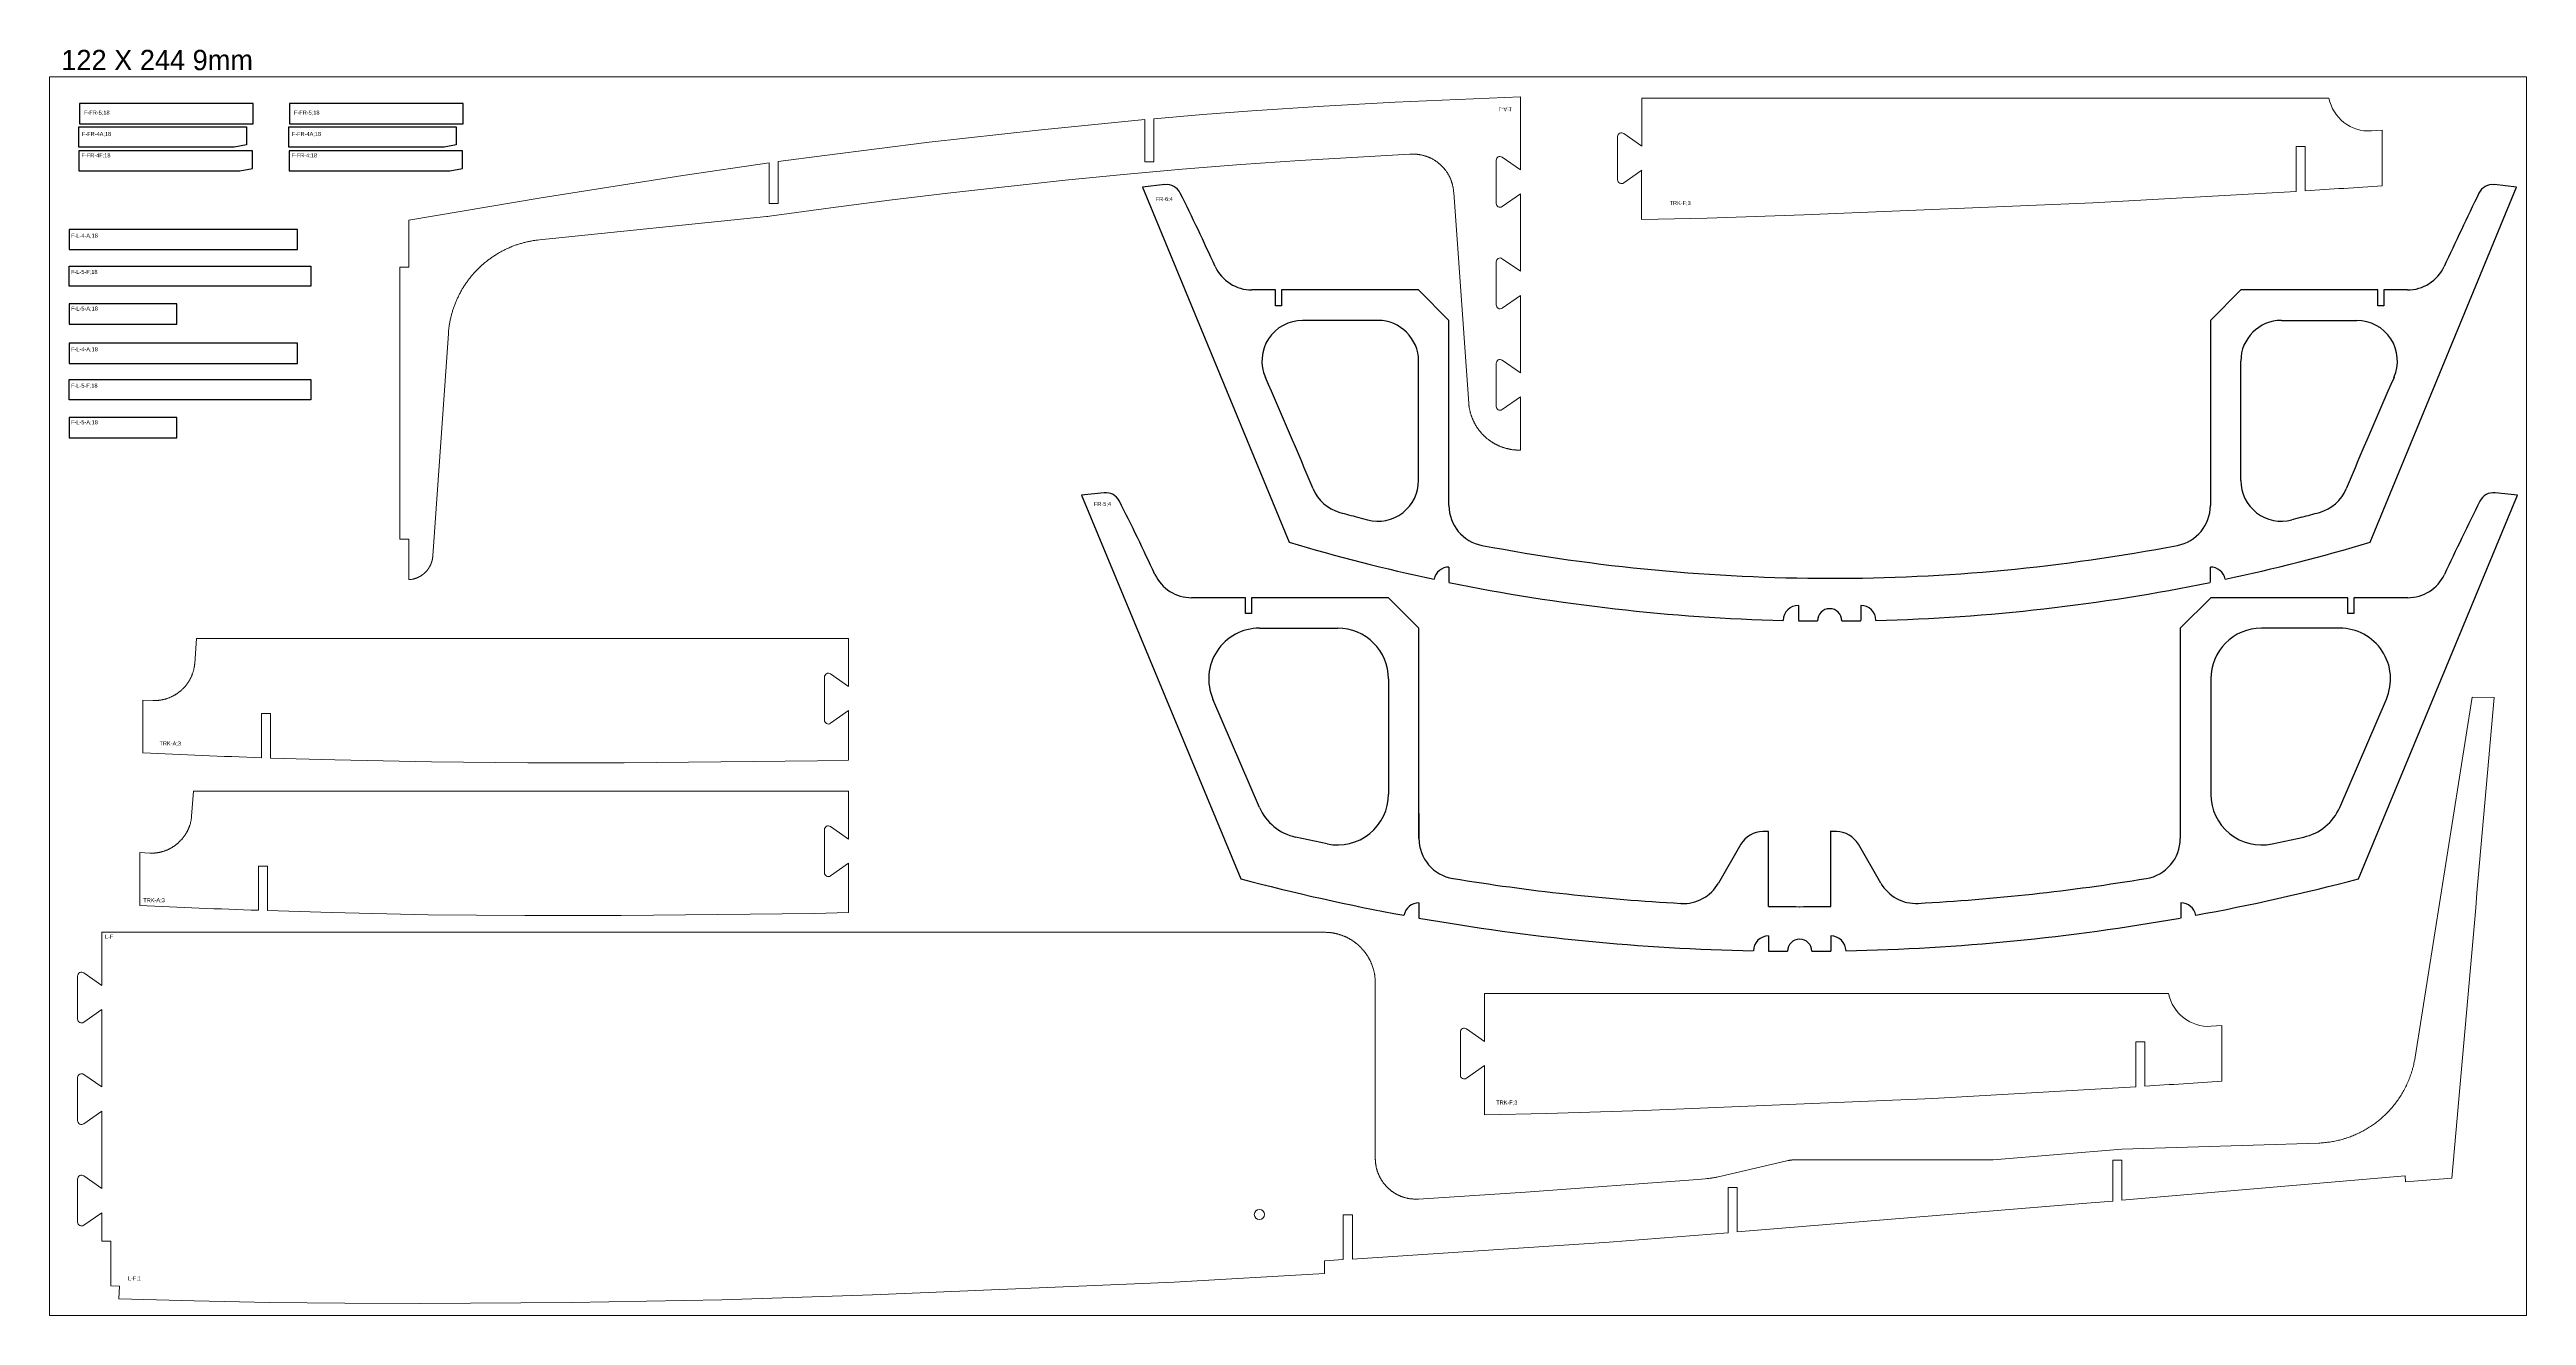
# Model space of a CAD drawing. Header units: millimetres. Extents: x 0 to 7720, y 0 to 5733.
# Drawn here: x 5280 to 7720, y 1480 to 2726 of the extents above; entities that cross this region are included whole.
import ezdxf

# ---------------------------------------------------------------- set-up
doc = ezdxf.new("R2010")
doc.units = ezdxf.units.MM
doc.layers.add('CORTE_9MM', color=4, linetype='Continuous')
doc.layers.add('plate', color=3, linetype='Continuous')

msp = doc.modelspace()

# ---------------------------------------------------------------- linework, layer by layer
at = {"layer": 'CORTE_9MM', "lineweight": 0}
for p, q in [((6848.4, 2678.7), (6848.4, 2631.4)), ((6728.9, 2636.2), (6728.9, 2608.1)), ((6824.7, 2640.7), (6824.7, 2598.3)), ((6830.7, 2643.8), (6848.4, 2631.4)), ((6705.1, 2575), (6705.1, 2617.4)), ((6711.1, 2620.5), (6728.9, 2608.1)), ((6830.7, 2595.2), (6848.4, 2607.6)), ((6848.3, 2607.6), (6848.2, 2559)), ((6711.1, 2571.9), (6728.9, 2584.3)), ((6728.9, 2584.3), (6728.9, 2508.1)), ((6705.1, 2475), (6705.1, 2517.4)), ((6711.1, 2520.5), (6728.9, 2508.1)), ((6711.1, 2471.9), (6728.9, 2484.3)), ((6728.9, 2484.3), (6728.9, 2408.1)), ((6705.1, 2375), (6705.1, 2417.4)), ((6711.1, 2420.5), (6728.9, 2408.1)), ((6711.1, 2371.9), (6728.9, 2384.3)), ((6728.9, 2384.3), (6728.9, 2331.9)), ((6067.1, 2146.4), (6067.1, 2099.1)), ((6043.4, 2108.4), (6043.4, 2066)), ((6049.3, 2111.6), (6067.1, 2099.1)), ((6049.3, 2062.9), (6067.1, 2075.4)), ((6067.1, 2075.4), (6067.1, 2026.7)), ((6067.1, 1996.1), (6067.1, 1948.8)), ((6043.4, 1958.1), (6043.4, 1915.7)), ((6049.3, 1961.2), (6067.1, 1948.8)), ((6049.3, 1912.6), (6067.1, 1925)), ((6067.1, 1925), (6067.1, 1876.5)), ((5331.5, 1804.7), (5331.5, 1857.1)), ((5307.7, 1814), (5307.7, 1771.6)), ((5313.7, 1817.1), (5331.5, 1804.7)), ((6693.6, 1796.8), (6693.6, 1749.5)), ((5313.7, 1768.5), (5331.5, 1780.9)), ((5331.5, 1704.7), (5331.5, 1780.9)), ((6669.8, 1758.8), (6669.8, 1716.4)), ((6675.8, 1761.9), (6693.6, 1749.5)), ((5307.7, 1714), (5307.7, 1671.6)), ((5313.7, 1717.1), (5331.5, 1704.7)), ((6675.8, 1713.3), (6693.6, 1725.7)), ((6693.6, 1725.7), (6693.6, 1677.2)), ((5313.7, 1668.5), (5331.5, 1680.9)), ((5331.5, 1604.7), (5331.5, 1680.9)), ((5307.7, 1614), (5307.7, 1571.6)), ((5313.7, 1617.1), (5331.5, 1604.7)), ((7321.5, 1632.7), (7312.5, 1632.7)), ((7312.5, 1632.7), (7312.5, 1592.4)), ((7321.5, 1593.1), (7321.5, 1632.7)), ((7600.4, 1617.2), (7321.5, 1593.1)), ((7600.9, 1611.3), (7600.4, 1617.2)), ((7646.4, 1615), (7600.9, 1611.3)), ((6942.5, 1605.7), (6933.5, 1605.7)), ((6933.5, 1605.7), (6933.5, 1561.1)), ((6942.5, 1561.9), (6942.5, 1605.7)), ((7282.8, 1589.9), (6942.5, 1561.9)), ((7312.5, 1592.4), (7282.8, 1589.9)), ((5313.7, 1568.5), (5331.5, 1580.9)), ((5331.5, 1552.8), (5331.5, 1580.9)), ((6563.5, 1578.9), (6554.5, 1578.9)), ((6554.5, 1578.9), (6554.5, 1534.7)), ((6563.5, 1535.2), (6563.5, 1578.9)), ((5340.5, 1552.8), (5331.5, 1552.8)), ((5340.5, 1508.8), (5340.5, 1552.8)), ((6816.3, 1551.7), (6563.5, 1535.2)), ((6933.5, 1561.1), (6816.3, 1551.7)), ((6536, 1521.1), (6387.7, 1512.6)), ((6554.5, 1534.7), (6536, 1533.5)), ((6536, 1533.5), (6536, 1521.1)), ((5349, 1508.5), (5340.5, 1508.8)), ((5348.1, 1496.2), (5349, 1508.5)), ((5422.4, 1494.1), (5348.1, 1496.2)), ((5496.7, 1492.6), (5422.4, 1494.1)), ((5571, 1491.8), (5496.7, 1492.6)), ((5645.2, 1491.6), (5571, 1491.8)), ((5793.8, 1492.5), (5645.2, 1491.6)), ((5942.3, 1495.2), (5793.8, 1492.5)), ((6090.8, 1499.9), (5942.3, 1495.2)), ((6387.7, 1512.6), (6090.8, 1499.9))]:
    msp.add_line(p, q, dxfattribs=at)
at = {"layer": 'CORTE_9MM'}
for p, q in [((6378.8, 2593.5), (6356.8, 2591)), ((6356.8, 2591), (6501.1, 2241.2)), ((7566.1, 2241.2), (7710.3, 2591)), ((7710.3, 2591), (7688.4, 2593.5)), ((6487.6, 2489.7), (6464.4, 2489.7)), ((6487.6, 2474.2), (6487.6, 2489.7)), ((6493.6, 2489.7), (6493.6, 2474.2)), ((6628.6, 2489.7), (6493.6, 2489.7)), ((6658.6, 2459.7), (6628.6, 2489.7)), ((7438.6, 2489.7), (7408.6, 2459.7)), ((7573.6, 2489.7), (7438.6, 2489.7)), ((7573.6, 2474.2), (7573.6, 2489.7)), ((7579.6, 2489.7), (7579.6, 2474.2)), ((7602.7, 2489.7), (7579.6, 2489.7)), ((6493.6, 2474.2), (6487.6, 2474.2)), ((7579.6, 2474.2), (7573.6, 2474.2)), ((6588.6, 2459.7), (6514.3, 2459.7)), ((6658.6, 2277.4), (6658.6, 2459.7)), ((7408.6, 2459.7), (7408.6, 2277.4)), ((7478.6, 2459.7), (7552.9, 2459.7)), ((6628.6, 2302), (6628.6, 2419.7)), ((7438.6, 2302), (7438.6, 2419.7)), ((6318.9, 2289.9), (6296.7, 2287.5)), ((6296.7, 2287.5), (6453.5, 1909.7)), ((7554.6, 1909.7), (7711.3, 2287.5)), ((7711.3, 2287.5), (7689.2, 2289.9)), ((6568.4, 2265.9), (6578.4, 2263.3)), ((7498.8, 2265.9), (7488.8, 2263.3)), ((6658.6, 2216.8), (6658.6, 2201.8)), ((7408.6, 2201.8), (7408.6, 2216.8)), ((6458, 2186.6), (6405.1, 2186.6)), ((6458, 2171), (6458, 2186.6)), ((6464, 2186.6), (6464, 2171)), ((6599, 2186.6), (6464, 2186.6)), ((6629, 2156.6), (6599, 2186.6)), ((7002.9, 2179), (7002.9, 2164)), ((7064.2, 2179), (7064.2, 2164)), ((7409, 2186.6), (7379, 2156.6)), ((7544, 2186.6), (7409, 2186.6)), ((7544, 2171), (7544, 2186.6)), ((7550, 2186.6), (7550, 2171)), ((7603, 2186.6), (7550, 2186.6)), ((6464, 2171), (6458, 2171)), ((6471.9, 2156.6), (6549, 2156.6)), ((6629, 1949.5), (6629, 2156.6)), ((7379, 2156.6), (7379, 1949.5)), ((7536.1, 2156.6), (7459, 2156.6)), ((7550, 2171), (7544, 2171)), ((6599, 2106.6), (6599, 1993.1)), ((7409, 2106.6), (7409, 1993.1)), ((6472, 1980), (6426, 2086.8)), ((7536.1, 1980), (7582, 2086.8)), ((6629, 1973.9), (6629, 1949.5)), ((6973.4, 1956.2), (6967.8, 1956.2)), ((6973.4, 1882.5), (6973.4, 1956.2)), ((7040.2, 1956.2), (7034, 1956.2)), ((7034.7, 1882.5), (7034.7, 1956.2)), ((6538.6, 1944.2), (6507.5, 1950.9)), ((6946.1, 1943.7), (6924.1, 1905.5)), ((7084, 1905.5), (7061.9, 1943.7)), ((7469.5, 1944.2), (7500.6, 1950.9)), ((6629, 1886.1), (6629, 1871.1)), ((6887.2, 1885.5), (6887.1, 1885.5)), ((7379.5, 1886.1), (7379.5, 1871.1)), ((6973.4, 1853.5), (6973.4, 1838.5)), ((7034.7, 1853.5), (7034.7, 1838.5))]:
    msp.add_line(p, q, dxfattribs=at)
for points in [[(5480.5, 2653.3), (5480.5, 2673.3), (5309.5, 2673.3), (5309.5, 2653.3), (5480.5, 2653.3)], [(5687.4, 2653.3), (5687.4, 2673.3), (5516.4, 2673.3), (5516.4, 2653.3), (5687.4, 2653.3)], [(5462, 2630.3), (5308.9, 2630.3), (5308.9, 2650.3), (5473.9, 2650.3), (5473.9, 2632.6), (5462, 2630.3)], [(5668.9, 2630.3), (5515.7, 2630.3), (5515.7, 2650.3), (5680.7, 2650.3), (5680.7, 2632.6), (5668.9, 2630.3)], [(5467.4, 2606.9), (5480, 2609.3), (5480, 2626.9), (5309, 2626.9), (5309, 2606.9), (5467.4, 2606.9)], [(5674.2, 2606.9), (5686.9, 2609.3), (5686.9, 2626.9), (5515.9, 2626.9), (5515.9, 2606.9), (5674.2, 2606.9)], [(5299.4, 2529.4), (5524.4, 2529.4), (5524.4, 2549.4), (5299.4, 2549.4), (5299.4, 2529.4)], [(5537.4, 2493.3), (5299.4, 2493.3), (5299.4, 2513.3), (5537.4, 2513.3), (5537.4, 2493.3)], [(5405.4, 2455.9), (5405.4, 2475.9), (5299.4, 2475.9), (5299.4, 2455.9), (5405.4, 2455.9)], [(5299.4, 2417.4), (5524.4, 2417.4), (5524.4, 2437.4), (5299.4, 2437.4), (5299.4, 2417.4)], [(5537.4, 2381.4), (5299.4, 2381.4), (5299.4, 2401.4), (5537.4, 2401.4), (5537.4, 2381.4)], [(5405.4, 2344), (5405.4, 2364), (5299.4, 2364), (5299.4, 2344), (5405.4, 2344)]]:
    msp.add_lwpolyline(points, close=True, dxfattribs=at)
at = {"layer": 'CORTE_9MM', "lineweight": 0}
for points in [[(6728.9, 2636.2), (6728.9, 2679.9), (6605.5, 2674.7), (6535, 2670.8), (6464.5, 2666.2), (6416.2, 2662.5), (6367.9, 2658.4), (6367.9, 2615.8), (6358.9, 2615.8), (6358.9, 2657.6), (6253.8, 2647.2), (6146.6, 2635.3), (6043.4, 2622.3), (5997.9, 2616.1), (5997.9, 2575), (5988.9, 2575), (5988.9, 2614.8), (5903.9, 2602.3), (5764.4, 2580.5), (5633.9, 2558.5), (5633.9, 2512.1), (5625.2, 2512.1), (5625.2, 2244.4), (5633.9, 2244.4), (5633.9, 2204.4), (5634.2, 2204.4), (5634.6, 2204.4), (5635, 2204.5), (5635.3, 2204.5), (5635.7, 2204.5), (5636, 2204.6), (5636.4, 2204.6), (5636.7, 2204.7), (5637.1, 2204.8), (5637.4, 2204.8), (5637.8, 2204.9), (5638.2, 2205), (5638.5, 2205.1), (5638.9, 2205.1), (5639.2, 2205.2), (5639.6, 2205.3), (5639.8, 2205.4), (5640, 2205.5), (5640.2, 2205.5), (5640.4, 2205.6), (5640.7, 2205.7), (5640.9, 2205.8), (5641.1, 2205.8), (5641.3, 2205.9), (5641.5, 2206), (5641.7, 2206.1), (5641.9, 2206.2), (5642.1, 2206.2), (5642.3, 2206.3), (5642.6, 2206.4), (5642.8, 2206.5), (5643, 2206.6), (5643.2, 2206.7), (5643.4, 2206.8), (5643.6, 2206.9), (5643.8, 2207), (5644, 2207.1), (5644.2, 2207.2), (5644.4, 2207.3), (5644.6, 2207.4), (5644.8, 2207.5), (5645, 2207.6), (5645.2, 2207.7), (5645.4, 2207.9), (5645.6, 2208), (5645.8, 2208.1), (5645.9, 2208.2), (5646.1, 2208.3), (5646.3, 2208.5), (5646.5, 2208.6), (5646.7, 2208.7), (5646.9, 2208.8), (5647.1, 2209), (5647.3, 2209.1), (5647.4, 2209.2), (5647.6, 2209.4), (5647.8, 2209.5), (5648, 2209.6), (5648.2, 2209.8), (5648.3, 2209.9), (5648.5, 2210.1), (5648.7, 2210.2), (5648.8, 2210.3), (5649, 2210.5), (5649.2, 2210.6), (5649.4, 2210.8), (5649.5, 2210.9), (5649.7, 2211.1), (5649.9, 2211.3), (5650, 2211.4), (5650.2, 2211.6), (5650.3, 2211.7), (5650.5, 2211.9), (5650.7, 2212.1), (5650.8, 2212.2), (5651, 2212.4), (5651.1, 2212.6), (5651.3, 2212.7), (5651.4, 2212.9), (5651.6, 2213.1), (5651.7, 2213.2), (5651.9, 2213.4), (5652, 2213.6), (5652.2, 2213.8), (5652.3, 2213.9), (5652.4, 2214.1), (5652.6, 2214.3), (5652.7, 2214.5), (5652.8, 2214.7), (5653, 2214.8), (5653.1, 2215), (5653.2, 2215.2), (5653.4, 2215.4), (5653.5, 2215.6), (5653.6, 2215.8), (5653.7, 2216), (5653.8, 2216.2), (5654, 2216.4), (5654.1, 2216.6), (5654.2, 2216.7), (5654.3, 2216.9), (5654.4, 2217.1), (5654.5, 2217.3), (5654.6, 2217.5), (5654.7, 2217.7), (5654.9, 2217.9), (5655, 2218.1), (5655.1, 2218.3), (5655.2, 2218.5), (5655.2, 2218.7), (5655.3, 2218.9), (5655.4, 2219.2), (5655.5, 2219.4), (5655.6, 2219.6), (5655.7, 2219.8), (5655.8, 2220), (5655.9, 2220.2), (5656, 2220.4), (5656, 2220.6), (5656.1, 2220.8), (5656.2, 2221), (5656.3, 2221.3), (5656.3, 2221.5), (5656.4, 2221.7), (5656.5, 2221.9), (5656.5, 2222.1), (5656.6, 2222.3), (5656.7, 2222.5), (5656.7, 2222.8), (5656.8, 2223), (5656.8, 2223.2), (5656.9, 2223.4), (5657, 2223.6), (5657, 2223.9), (5657.1, 2224.1), (5657.1, 2224.3), (5657.1, 2224.5), (5657.2, 2224.8), (5657.2, 2225), (5657.3, 2225.2), (5657.3, 2225.4), (5657.3, 2225.6), (5657.4, 2225.9), (5657.4, 2226.1), (5657.4, 2226.3), (5657.5, 2226.5), (5657.5, 2227), (5657.5, 2227.5), (5657.6, 2227.9), (5672.9, 2446.8), (5673, 2448.3), (5673.1, 2449.7), (5673.3, 2451.2), (5673.4, 2452), (5673.5, 2452.7), (5673.6, 2453.5), (5673.7, 2454.3), (5673.8, 2455.1), (5674, 2455.9), (5674.1, 2456.8), (5674.3, 2457.7), (5674.4, 2458.6), (5674.6, 2459.5), (5674.8, 2460.4), (5675, 2461.3), (5675.2, 2462.2), (5675.4, 2463.1), (5675.6, 2463.9), (5675.9, 2464.8), (5676.1, 2465.7), (5676.3, 2466.6), (5676.6, 2467.4), (5676.8, 2468.3), (5677.1, 2469.2), (5677.4, 2470), (5677.7, 2470.9), (5677.9, 2471.8), (5678.2, 2472.6), (5678.5, 2473.5), (5678.9, 2474.3), (5679.2, 2475.2), (5679.5, 2476), (5679.8, 2476.9), (5680.2, 2477.7), (5680.5, 2478.6), (5680.9, 2479.4), (5681.2, 2480.2), (5681.6, 2481.1), (5682, 2481.9), (5682.4, 2482.7), (5682.8, 2483.5), (5683.2, 2484.3), (5683.6, 2485.1), (5684, 2485.9), (5684.4, 2486.7), (5684.9, 2487.5), (5685.3, 2488.3), (5685.7, 2489.1), (5686.2, 2489.9), (5686.6, 2490.7), (5687.1, 2491.4), (5687.6, 2492.2), (5688.1, 2493), (5688.5, 2493.7), (5689, 2494.5), (5689.5, 2495.2), (5690, 2496), (5690.5, 2496.7), (5691.1, 2497.5), (5691.6, 2498.2), (5692.1, 2498.9), (5692.7, 2499.6), (5693.2, 2500.4), (5693.8, 2501.1), (5694.3, 2501.8), (5694.9, 2502.5), (5695.4, 2503.2), (5696, 2503.9), (5696.6, 2504.6), (5697.2, 2505.3), (5697.8, 2505.9), (5698.4, 2506.6), (5699, 2507.3), (5699.6, 2507.9), (5700.2, 2508.6), (5700.9, 2509.3), (5701.5, 2509.9), (5702.1, 2510.5), (5702.8, 2511.2), (5703.4, 2511.8), (5704.1, 2512.4), (5704.8, 2513), (5705.4, 2513.7), (5706.1, 2514.3), (5706.8, 2514.9), (5707.5, 2515.5), (5708.2, 2516.1), (5708.9, 2516.6), (5709.6, 2517.2), (5710.3, 2517.8), (5711, 2518.4), (5711.7, 2518.9), (5712.4, 2519.5), (5713.2, 2520), (5713.9, 2520.5), (5714.6, 2521.1), (5715.4, 2521.6), (5716.1, 2522.1), (5716.9, 2522.6), (5717.7, 2523.1), (5718.4, 2523.6), (5719.2, 2524.1), (5720, 2524.6), (5720.7, 2525.1), (5721.5, 2525.5), (5722.3, 2526), (5723.1, 2526.5), (5723.9, 2526.9), (5724.7, 2527.3), (5725.5, 2527.8), (5726.3, 2528.2), (5727.1, 2528.6), (5727.9, 2529), (5728.7, 2529.4), (5729.5, 2529.8), (5730.3, 2530.2), (5731.2, 2530.6), (5732, 2531), (5732.8, 2531.3), (5733.7, 2531.7), (5734.5, 2532), (5735.4, 2532.4), (5736.2, 2532.7), (5737.1, 2533.1), (5737.9, 2533.4), (5738.8, 2533.7), (5739.6, 2534), (5740.5, 2534.3), (5741.3, 2534.6), (5742.2, 2534.8), (5743, 2535.1), (5743.9, 2535.4), (5744.8, 2535.6), (5745.7, 2535.9), (5746.5, 2536.1), (5747.4, 2536.4), (5748.3, 2536.6), (5749.2, 2536.8), (5750.1, 2537), (5750.9, 2537.2), (5751.8, 2537.4), (5752.7, 2537.6), (5753.6, 2537.8), (5754.5, 2537.9), (5755.4, 2538.1), (5756.3, 2538.3), (5757.2, 2538.4), (5758.1, 2538.5), (5759, 2538.7), (5760.8, 2538.9), (5762.6, 2539.1), (5986.2, 2562), (5987.7, 2562.1), (5989.3, 2562.3), (6049.8, 2570.7), (6107.4, 2578.1), (6165, 2585.1), (6280.4, 2597.7), (6338.1, 2603.4), (6395.9, 2608.6), (6453.7, 2613.2), (6511.5, 2617.3), (6620.1, 2623.4), (6621, 2623.4), (6621.9, 2623.4), (6622.4, 2623.5), (6622.8, 2623.5), (6623.2, 2623.5), (6623.7, 2623.5), (6624.1, 2623.5), (6624.5, 2623.4), (6625, 2623.4), (6625.4, 2623.4), (6625.9, 2623.4), (6626.3, 2623.3), (6626.8, 2623.3), (6627.3, 2623.3), (6627.7, 2623.2), (6628.2, 2623.2), (6628.6, 2623.1), (6629.1, 2623), (6629.5, 2623), (6630, 2622.9), (6630.4, 2622.8), (6630.8, 2622.7), (6631.3, 2622.7), (6631.7, 2622.6), (6632.2, 2622.5), (6632.6, 2622.4), (6633, 2622.3), (6633.5, 2622.1), (6633.9, 2622), (6634.4, 2621.9), (6634.8, 2621.8), (6635.2, 2621.6), (6635.6, 2621.5), (6636.1, 2621.4), (6636.5, 2621.2), (6636.9, 2621.1), (6637.4, 2620.9), (6637.8, 2620.7), (6638.2, 2620.6), (6638.6, 2620.4), (6639, 2620.2), (6639.4, 2620.1), (6639.8, 2619.9), (6640.3, 2619.7), (6640.7, 2619.5), (6641.1, 2619.3), (6641.5, 2619.1), (6641.9, 2618.9), (6642.3, 2618.7), (6642.7, 2618.4), (6643.1, 2618.2), (6643.5, 2618), (6643.8, 2617.8), (6644.2, 2617.5), (6644.6, 2617.3), (6645, 2617.1), (6645.4, 2616.8), (6645.7, 2616.6), (6646.1, 2616.3), (6646.5, 2616), (6646.8, 2615.8), (6647.2, 2615.5), (6647.6, 2615.2), (6647.9, 2615), (6648.3, 2614.7), (6648.6, 2614.4), (6649, 2614.1), (6649.3, 2613.8), (6649.7, 2613.5), (6650, 2613.2), (6650.3, 2612.9), (6650.7, 2612.6), (6651, 2612.3), (6651.3, 2612), (6651.6, 2611.7), (6652, 2611.3), (6652.3, 2611), (6652.6, 2610.7), (6652.9, 2610.4), (6653.2, 2610), (6653.5, 2609.7), (6653.8, 2609.3), (6654.1, 2609), (6654.3, 2608.6), (6654.6, 2608.3), (6654.9, 2607.9), (6655.2, 2607.6), (6655.5, 2607.2), (6655.7, 2606.9), (6656, 2606.5), (6656.2, 2606.1), (6656.5, 2605.7), (6656.7, 2605.4), (6657, 2605), (6657.2, 2604.6), (6657.5, 2604.2), (6657.7, 2603.8), (6657.9, 2603.4), (6658.1, 2603.1), (6658.4, 2602.7), (6658.6, 2602.3), (6658.8, 2601.9), (6659, 2601.5), (6659.2, 2601.1), (6659.4, 2600.7), (6659.6, 2600.2), (6659.8, 2599.8), (6660, 2599.4), (6660.1, 2599), (6660.3, 2598.6), (6660.5, 2598.2), (6660.6, 2597.7), (6660.8, 2597.3), (6660.9, 2596.9), (6661.1, 2596.5), (6661.2, 2596), (6661.4, 2595.6), (6661.5, 2595.2), (6661.6, 2594.8), (6661.8, 2594.3), (6661.9, 2593.9), (6662, 2593.5), (6662.1, 2593), (6662.2, 2592.6), (6662.3, 2592.1), (6662.4, 2591.7), (6662.5, 2591.2), (6662.6, 2590.8), (6662.7, 2590.4), (6662.7, 2590), (6662.8, 2589.5), (6662.9, 2589.1), (6662.9, 2588.7), (6663, 2588.3), (6663, 2587.9), (6663.1, 2587.5), (6663.1, 2586.6), (6663.2, 2585.8), (6678.1, 2378), (6678.1, 2377.3), (6678.2, 2376.5), (6678.3, 2376.1), (6678.3, 2375.7), (6678.4, 2375.2), (6678.4, 2374.8), (6678.5, 2374.4), (6678.6, 2373.9), (6678.6, 2373.5), (6678.7, 2373), (6678.8, 2372.6), (6678.9, 2372.2), (6679, 2371.7), (6679.1, 2371.3), (6679.2, 2370.9), (6679.3, 2370.4), (6679.4, 2370), (6679.5, 2369.6), (6679.6, 2369.1), (6679.7, 2368.7), (6679.8, 2368.3), (6680, 2367.8), (6680.1, 2367.4), (6680.2, 2366.9), (6680.4, 2366.5), (6680.5, 2366.1), (6680.7, 2365.6), (6680.8, 2365.2), (6681, 2364.8), (6681.1, 2364.4), (6681.3, 2363.9), (6681.4, 2363.5), (6681.6, 2363.1), (6681.8, 2362.7), (6682, 2362.3), (6682.1, 2361.8), (6682.3, 2361.4), (6682.5, 2361), (6682.7, 2360.6), (6682.9, 2360.2), (6683.1, 2359.8), (6683.3, 2359.4), (6683.5, 2359), (6683.7, 2358.6), (6683.9, 2358.2), (6684.2, 2357.8), (6684.4, 2357.4), (6684.6, 2357), (6684.8, 2356.6), (6685.1, 2356.2), (6685.3, 2355.8), (6685.5, 2355.4), (6685.8, 2355), (6686, 2354.6), (6686.3, 2354.3), (6686.5, 2353.9), (6686.8, 2353.5), (6687.1, 2353.1), (6687.3, 2352.8), (6687.6, 2352.4), (6687.9, 2352), (6688.1, 2351.7), (6688.4, 2351.3), (6688.7, 2351), (6689, 2350.6), (6689.3, 2350.2), (6689.5, 2349.9), (6689.8, 2349.5), (6690.1, 2349.2), (6690.4, 2348.9), (6690.7, 2348.5), (6691, 2348.2), (6691.3, 2347.8), (6691.7, 2347.5), (6692, 2347.2), (6692.3, 2346.9), (6692.6, 2346.5), (6692.9, 2346.2), (6693.3, 2345.9), (6693.6, 2345.6), (6693.9, 2345.3), (6694.3, 2345), (6694.6, 2344.7), (6694.9, 2344.4), (6695.3, 2344.1), (6695.6, 2343.8), (6696, 2343.5), (6696.3, 2343.2), (6696.7, 2342.9), (6697, 2342.6), (6697.4, 2342.3), (6697.7, 2342.1), (6698.1, 2341.8), (6698.5, 2341.5), (6698.8, 2341.3), (6699.2, 2341), (6699.6, 2340.7), (6700, 2340.5), (6700.3, 2340.2), (6700.7, 2340), (6701.1, 2339.7), (6701.5, 2339.5), (6701.9, 2339.3), (6702.3, 2339), (6702.7, 2338.8), (6703, 2338.6), (6703.4, 2338.3), (6703.8, 2338.1), (6704.2, 2337.9), (6704.6, 2337.7), (6705, 2337.5), (6705.4, 2337.3), (6705.9, 2337.1), (6706.3, 2336.9), (6706.7, 2336.7), (6707.1, 2336.5), (6707.5, 2336.3), (6707.9, 2336.1), (6708.3, 2335.9), (6708.7, 2335.8), (6709.2, 2335.6), (6709.6, 2335.4), (6710, 2335.3), (6710.4, 2335.1), (6710.9, 2334.9), (6711.3, 2334.8), (6711.7, 2334.6), (6712.1, 2334.5), (6712.6, 2334.4), (6713, 2334.2), (6713.4, 2334.1), (6713.9, 2334), (6714.3, 2333.8), (6714.8, 2333.7), (6715.2, 2333.6), (6715.6, 2333.5), (6716.1, 2333.4), (6716.5, 2333.3), (6717, 2333.2), (6717.4, 2333.1), (6717.8, 2333), (6718.3, 2332.9), (6718.7, 2332.8), (6719.2, 2332.7), (6719.6, 2332.6), (6720.1, 2332.6), (6720.5, 2332.5), (6721, 2332.4), (6721.4, 2332.4), (6721.8, 2332.3), (6722.2, 2332.3), (6722.6, 2332.2), (6723.1, 2332.2), (6723.5, 2332.1), (6723.9, 2332.1), (6724.3, 2332.1), (6724.7, 2332), (6725.1, 2332), (6725.5, 2332), (6725.9, 2332), (6726.8, 2332), (6727.6, 2331.9), (6728.9, 2331.9)], [(7493.1, 2631), (7493.1, 2586.8), (7292.9, 2575.4), (7008, 2563.6), (6913, 2560.5), (6848.4, 2559)], [(7335.2, 1749.1), (7335.2, 1704.9), (7135.1, 1693.5), (6850.1, 1681.7), (6755.1, 1678.6), (6693.6, 1677.2)]]:
    msp.add_lwpolyline(points, dxfattribs=at)
for points in [[(6848.4, 2678.7), (7525.4, 2678.7, 0.377745), (7567.3, 2646.4), (7577.9, 2647), (7577.9, 2592.2, -0.000285), (7502.1, 2587.4), (7502.1, 2631), (7493.1, 2631), (7493.1, 2631)], [(6067.1, 2026.7), (6036.6, 2026), (5846.1, 2023.9), (5751.1, 2023.9), (5656.2, 2024.8), (5561, 2026.8), (5497.8, 2028.7), (5497.8, 2072.6), (5488.8, 2072.6), (5488.8, 2029, -0.003549), (5372, 2033.9), (5372, 2085.8), (5381.8, 2085.3), (5382.3, 2085.3), (5382.8, 2085.3), (5383.3, 2085.3), (5383.8, 2085.3), (5384.3, 2085.3), (5384.8, 2085.3), (5385.3, 2085.4), (5385.8, 2085.4), (5386.3, 2085.4), (5386.8, 2085.5), (5387.3, 2085.5), (5387.8, 2085.6), (5388.3, 2085.6), (5388.7, 2085.7), (5389.2, 2085.8), (5389.7, 2085.8), (5390.2, 2085.9), (5390.7, 2086), (5391.2, 2086.1), (5391.7, 2086.2), (5392.2, 2086.3), (5392.7, 2086.4), (5393.1, 2086.6), (5393.6, 2086.7), (5394.1, 2086.8), (5394.6, 2087), (5395.1, 2087.1), (5395.5, 2087.3), (5396, 2087.4), (5396.5, 2087.6), (5396.9, 2087.7), (5397.4, 2087.9), (5397.9, 2088.1), (5398.3, 2088.3), (5398.8, 2088.5), (5399.3, 2088.7), (5399.7, 2088.9), (5400.2, 2089.1), (5400.6, 2089.3), (5401.1, 2089.5), (5401.5, 2089.7), (5401.9, 2090), (5402.4, 2090.2), (5402.8, 2090.5), (5403.3, 2090.7), (5403.7, 2091), (5404.1, 2091.2), (5404.5, 2091.5), (5405, 2091.7), (5405.4, 2092), (5405.8, 2092.3), (5406.2, 2092.6), (5406.6, 2092.9), (5407, 2093.2), (5407.4, 2093.5), (5407.8, 2093.8), (5408.2, 2094.1), (5408.6, 2094.4), (5408.9, 2094.7), (5409.3, 2095), (5409.7, 2095.4), (5410.1, 2095.7), (5410.4, 2096), (5410.8, 2096.4), (5411.2, 2096.7), (5411.5, 2097.1), (5411.9, 2097.4), (5412.2, 2097.8), (5412.5, 2098.1), (5412.9, 2098.5), (5413.2, 2098.9), (5413.5, 2099.3), (5413.9, 2099.6), (5414.2, 2100), (5414.5, 2100.4), (5414.8, 2100.8), (5415.1, 2101.2), (5415.4, 2101.6), (5415.7, 2102), (5416, 2102.4), (5416.3, 2102.8), (5416.5, 2103.2), (5416.8, 2103.6), (5417.1, 2104.1), (5417.3, 2104.5), (5417.6, 2104.9), (5417.8, 2105.3), (5418.1, 2105.8), (5418.3, 2106.2), (5418.6, 2106.7), (5418.8, 2107.1), (5419, 2107.5), (5419.2, 2108), (5419.5, 2108.4), (5419.7, 2108.9), (5419.9, 2109.3), (5420.1, 2109.8), (5420.2, 2110.3), (5420.4, 2110.7), (5420.6, 2111.2), (5420.8, 2111.7), (5420.9, 2112.1), (5421.1, 2112.6), (5421.3, 2113.1), (5421.4, 2113.5), (5421.6, 2114), (5421.7, 2114.5), (5421.8, 2115), (5422, 2115.5), (5422.1, 2116), (5422.2, 2116.4), (5422.3, 2116.9), (5422.4, 2117.4), (5422.5, 2117.9), (5422.6, 2118.4), (5422.7, 2118.9), (5422.7, 2119.4), (5422.8, 2119.9), (5422.9, 2120.3), (5422.9, 2120.8), (5423, 2121.3), (5423, 2121.8), (5424.8, 2146.4), (6067.1, 2146.4, 0.377745)], [(5331.5, 1857.1), (6535.2, 1857.1), (6536.8, 1857.1), (6537.5, 1857), (6538.3, 1857), (6538.7, 1857), (6539.2, 1857), (6539.6, 1856.9), (6540, 1856.9), (6540.5, 1856.9), (6540.9, 1856.8), (6541.3, 1856.8), (6541.8, 1856.7), (6542.2, 1856.7), (6542.6, 1856.6), (6543.1, 1856.6), (6543.5, 1856.5), (6543.9, 1856.4), (6544.4, 1856.4), (6544.8, 1856.3), (6545.2, 1856.2), (6545.7, 1856.1), (6546.1, 1856), (6546.5, 1856), (6546.9, 1855.9), (6547.4, 1855.8), (6547.8, 1855.7), (6548.2, 1855.6), (6548.6, 1855.5), (6549.1, 1855.3), (6549.5, 1855.2), (6549.9, 1855.1), (6550.3, 1855), (6550.7, 1854.9), (6551.1, 1854.7), (6551.6, 1854.6), (6552, 1854.5), (6552.4, 1854.3), (6552.8, 1854.2), (6553.2, 1854), (6553.7, 1853.9), (6554.1, 1853.7), (6554.5, 1853.5), (6554.9, 1853.4), (6555.3, 1853.2), (6555.7, 1853), (6556.2, 1852.8), (6556.6, 1852.7), (6557, 1852.5), (6557.4, 1852.3), (6557.8, 1852.1), (6558.2, 1851.9), (6558.6, 1851.7), (6559, 1851.5), (6559.4, 1851.3), (6559.8, 1851.1), (6560.2, 1850.9), (6560.6, 1850.6), (6560.9, 1850.4), (6561.3, 1850.2), (6561.7, 1850), (6562.1, 1849.7), (6562.5, 1849.5), (6562.9, 1849.3), (6563.2, 1849), (6563.6, 1848.8), (6564, 1848.5), (6564.4, 1848.3), (6564.7, 1848), (6565.1, 1847.8), (6565.5, 1847.5), (6565.8, 1847.2), (6566.2, 1847), (6566.5, 1846.7), (6566.9, 1846.4), (6567.2, 1846.1), (6567.6, 1845.9), (6567.9, 1845.6), (6568.3, 1845.3), (6568.6, 1845), (6569, 1844.7), (6569.3, 1844.4), (6569.6, 1844.1), (6570, 1843.8), (6570.3, 1843.5), (6570.6, 1843.2), (6570.9, 1842.9), (6571.3, 1842.6), (6571.6, 1842.2), (6571.9, 1841.9), (6572.2, 1841.6), (6572.5, 1841.3), (6572.8, 1840.9), (6573.1, 1840.6), (6573.4, 1840.3), (6573.7, 1839.9), (6574, 1839.6), (6574.3, 1839.3), (6574.6, 1838.9), (6574.9, 1838.6), (6575.1, 1838.2), (6575.4, 1837.9), (6575.7, 1837.5), (6576, 1837.2), (6576.2, 1836.8), (6576.5, 1836.4), (6576.8, 1836.1), (6577, 1835.7), (6577.3, 1835.3), (6577.5, 1835), (6577.8, 1834.6), (6578, 1834.2), (6578.3, 1833.8), (6578.5, 1833.5), (6578.7, 1833.1), (6579, 1832.7), (6579.2, 1832.3), (6579.4, 1831.9), (6579.6, 1831.5), (6579.9, 1831.1), (6580.1, 1830.7), (6580.3, 1830.3), (6580.5, 1830), (6580.7, 1829.6), (6580.9, 1829.2), (6581.1, 1828.8), (6581.3, 1828.3), (6581.5, 1827.9), (6581.6, 1827.5), (6581.8, 1827.1), (6582, 1826.7), (6582.2, 1826.3), (6582.4, 1825.9), (6582.5, 1825.5), (6582.7, 1825.1), (6582.8, 1824.6), (6583, 1824.2), (6583.1, 1823.8), (6583.3, 1823.4), (6583.4, 1823), (6583.6, 1822.5), (6583.7, 1822.1), (6583.8, 1821.7), (6584, 1821.3), (6584.1, 1820.8), (6584.2, 1820.4), (6584.3, 1820), (6584.5, 1819.5), (6584.6, 1819.1), (6584.7, 1818.7), (6584.8, 1818.2), (6584.9, 1817.8), (6585, 1817.3), (6585.1, 1816.9), (6585.1, 1816.5), (6585.2, 1816), (6585.3, 1815.6), (6585.4, 1815.1), (6585.4, 1814.7), (6585.5, 1814.3), (6585.6, 1813.8), (6585.6, 1813.4), (6585.7, 1812.9), (6585.7, 1812.5), (6585.8, 1812), (6585.8, 1811.6), (6585.9, 1811.1), (6585.9, 1810.7), (6585.9, 1810.2), (6586, 1809.8), (6586, 1809.3), (6586, 1808.9), (6586, 1808.5), (6586, 1807.7), (6586, 1634.1), (6586, 1633.2), (6586.1, 1632.8), (6586.1, 1632.4), (6586.1, 1632), (6586.1, 1631.5), (6586.1, 1631.1), (6586.2, 1630.7), (6586.2, 1630.3), (6586.3, 1629.8), (6586.3, 1629.4), (6586.4, 1628.9), (6586.4, 1628.5), (6586.5, 1628), (6586.6, 1627.5), (6586.7, 1627.1), (6586.8, 1626.6), (6586.8, 1626.2), (6586.9, 1625.8), (6587, 1625.3), (6587.1, 1624.9), (6587.2, 1624.5), (6587.3, 1624), (6587.5, 1623.6), (6587.6, 1623.2), (6587.7, 1622.8), (6587.8, 1622.3), (6588, 1621.9), (6588.1, 1621.5), (6588.3, 1621.1), (6588.4, 1620.6), (6588.6, 1620.2), (6588.7, 1619.8), (6588.9, 1619.4), (6589.1, 1619), (6589.2, 1618.5), (6589.4, 1618.1), (6589.6, 1617.7), (6589.8, 1617.3), (6590, 1616.9), (6590.2, 1616.5), (6590.4, 1616.1), (6590.6, 1615.7), (6590.8, 1615.3), (6591, 1614.9), (6591.2, 1614.5), (6591.4, 1614.1), (6591.7, 1613.8), (6591.9, 1613.4), (6592.1, 1613), (6592.4, 1612.6), (6592.6, 1612.2), (6592.9, 1611.9), (6593.1, 1611.5), (6593.4, 1611.1), (6593.6, 1610.8), (6593.9, 1610.4), (6594.2, 1610), (6594.5, 1609.7), (6594.7, 1609.3), (6595, 1609), (6595.3, 1608.6), (6595.6, 1608.3), (6595.9, 1608), (6596.2, 1607.6), (6596.5, 1607.3), (6596.8, 1607), (6597.1, 1606.6), (6597.4, 1606.3), (6597.7, 1606), (6598, 1605.7), (6598.3, 1605.4), (6598.7, 1605.1), (6599, 1604.8), (6599.3, 1604.5), (6599.7, 1604.2), (6600, 1603.9), (6600.3, 1603.6), (6600.7, 1603.3), (6601, 1603), (6601.4, 1602.8), (6601.7, 1602.5), (6602.1, 1602.2), (6602.4, 1601.9), (6602.8, 1601.7), (6603.2, 1601.4), (6603.5, 1601.2), (6603.9, 1600.9), (6604.3, 1600.7), (6604.6, 1600.5), (6605, 1600.2), (6605.4, 1600), (6605.8, 1599.8), (6606.1, 1599.5), (6606.5, 1599.3), (6606.9, 1599.1), (6607.3, 1598.9), (6607.7, 1598.7), (6608.1, 1598.5), (6608.5, 1598.3), (6608.9, 1598.1), (6609.3, 1597.9), (6609.7, 1597.7), (6610.1, 1597.6), (6610.5, 1597.4), (6610.9, 1597.2), (6611.3, 1597), (6611.8, 1596.9), (6612.2, 1596.7), (6612.6, 1596.6), (6613, 1596.4), (6613.4, 1596.3), (6613.9, 1596.1), (6614.3, 1596), (6614.7, 1595.9), (6615.1, 1595.8), (6615.6, 1595.6), (6616, 1595.5), (6616.4, 1595.4), (6616.9, 1595.3), (6617.3, 1595.2), (6617.7, 1595.1), (6618.2, 1595), (6618.6, 1594.9), (6619.1, 1594.9), (6619.5, 1594.8), (6619.9, 1594.7), (6620.4, 1594.6), (6620.8, 1594.6), (6621.3, 1594.5), (6621.7, 1594.5), (6622.1, 1594.4), (6622.6, 1594.4), (6623, 1594.4), (6623.5, 1594.3), (6623.9, 1594.3), (6624.4, 1594.3), (6624.8, 1594.3), (6625.3, 1594.3), (6625.7, 1594.2), (6626.2, 1594.2), (6626.6, 1594.3), (6627, 1594.3), (6627.5, 1594.3), (6628.4, 1594.3), (6734, 1601.2), (6903.7, 1613.7), (6911, 1614.3), (6912.8, 1614.5), (6913.7, 1614.6), (6914.7, 1614.7), (6915.6, 1614.8), (6916.5, 1614.9), (6917.4, 1615), (6918.3, 1615.1), (6919.2, 1615.3), (6920.1, 1615.4), (6921, 1615.6), (6921.9, 1615.8), (6922.8, 1615.9), (6923.7, 1616.1), (6925.5, 1616.5), (6991.5, 1632), (6992.4, 1632.2), (6992.8, 1632.3), (6993.2, 1632.3), (6993.7, 1632.4), (6994.1, 1632.5), (6994.3, 1632.5), (6994.6, 1632.6), (6994.8, 1632.6), (6995, 1632.6), (6995.2, 1632.7), (6995.5, 1632.7), (6995.7, 1632.7), (6995.9, 1632.7), (6996.2, 1632.7), (6996.4, 1632.8), (6996.6, 1632.8), (6996.9, 1632.8), (6997.3, 1632.8), (6997.8, 1632.8), (6998.3, 1632.8), (7194.6, 1632.8), (7321.5, 1643.3), (7515.6, 1649.5), (7516.6, 1649.5), (7517.8, 1649.6), (7519, 1649.7), (7520.2, 1649.8), (7521.5, 1649.9), (7522.7, 1650), (7523.9, 1650.2), (7525.1, 1650.3), (7526.4, 1650.5), (7527.6, 1650.7), (7528.8, 1650.9), (7530, 1651.1), (7531.2, 1651.4), (7532.4, 1651.6), (7533.6, 1651.9), (7534.8, 1652.2), (7536, 1652.4), (7537.2, 1652.8), (7538.3, 1653.1), (7539.5, 1653.4), (7540.7, 1653.8), (7541.9, 1654.1), (7543.1, 1654.5), (7544.2, 1654.9), (7545.4, 1655.3), (7546.5, 1655.7), (7547.7, 1656.2), (7548.8, 1656.6), (7550, 1657.1), (7551.1, 1657.6), (7552.2, 1658.1), (7553.3, 1658.6), (7554.4, 1659.1), (7555.5, 1659.6), (7556.6, 1660.2), (7557.7, 1660.7), (7558.8, 1661.3), (7559.9, 1661.9), (7560.9, 1662.5), (7562, 1663.1), (7563.1, 1663.7), (7564.1, 1664.4), (7565.1, 1665), (7566.2, 1665.7), (7567.2, 1666.4), (7568.2, 1667), (7569.2, 1667.7), (7570.2, 1668.5), (7571.2, 1669.2), (7572.2, 1669.9), (7573.2, 1670.7), (7574.1, 1671.4), (7575.1, 1672.2), (7576.1, 1673.1), (7577.2, 1674), (7578.2, 1674.9), (7579.2, 1675.8), (7580.2, 1676.7), (7581.2, 1677.7), (7582.1, 1678.6), (7583.1, 1679.6), (7584, 1680.6), (7585, 1681.6), (7585.9, 1682.6), (7586.8, 1683.6), (7587.7, 1684.6), (7588.6, 1685.7), (7589.4, 1686.7), (7590.3, 1687.8), (7591.1, 1688.9), (7591.9, 1690), (7592.7, 1691.1), (7593.5, 1692.2), (7594.3, 1693.3), (7595, 1694.4), (7595.8, 1695.6), (7596.5, 1696.7), (7597.2, 1697.9), (7597.9, 1699.1), (7598.6, 1700.2), (7599.2, 1701.4), (7599.9, 1702.6), (7600.5, 1703.9), (7601.1, 1705.1), (7601.7, 1706.3), (7602.3, 1707.6), (7602.9, 1708.8), (7603.4, 1710.1), (7604, 1711.3), (7604.5, 1712.6), (7605, 1713.9), (7605.5, 1715.2), (7605.9, 1716.4), (7606.4, 1717.7), (7606.8, 1719), (7607.2, 1720.3), (7607.6, 1721.7), (7607.9, 1723), (7608.3, 1724.3), (7608.6, 1725.6), (7609, 1727), (7609.2, 1728.2), (7609.5, 1729.4), (7609.7, 1730.6), (7609.9, 1731.8), (7610.3, 1734.1), (7666.6, 2088.5), (7688.2, 2088.2, -0.000217), (7646.4, 1615), (7646.4, 1615)], [(6067.1, 1876.5), (6033.6, 1875.7), (5843.1, 1873.6), (5748.1, 1873.5), (5653.1, 1874.4), (5557.9, 1876.5), (5494.8, 1878.4), (5494.8, 1922.3), (5485.8, 1922.3), (5485.8, 1878.7, -0.003549), (5369, 1883.5), (5369, 1935.5), (5378.8, 1935), (5379.3, 1935), (5379.8, 1935), (5380.3, 1935), (5380.8, 1935), (5381.3, 1935), (5381.7, 1935), (5382.2, 1935), (5382.7, 1935), (5383.2, 1935.1), (5383.7, 1935.1), (5384.2, 1935.2), (5384.7, 1935.2), (5385.2, 1935.3), (5385.7, 1935.4), (5386.2, 1935.4), (5386.7, 1935.5), (5387.2, 1935.6), (5387.7, 1935.7), (5388.2, 1935.8), (5388.7, 1935.9), (5389.1, 1936), (5389.6, 1936.1), (5390.1, 1936.2), (5390.6, 1936.3), (5391.1, 1936.5), (5391.6, 1936.6), (5392, 1936.8), (5392.5, 1936.9), (5393, 1937.1), (5393.4, 1937.2), (5393.9, 1937.4), (5394.4, 1937.6), (5394.8, 1937.8), (5395.3, 1937.9), (5395.8, 1938.1), (5396.2, 1938.3), (5396.7, 1938.5), (5397.1, 1938.7), (5397.6, 1939), (5398, 1939.2), (5398.5, 1939.4), (5398.9, 1939.6), (5399.4, 1939.9), (5399.8, 1940.1), (5400.2, 1940.4), (5400.7, 1940.6), (5401.1, 1940.9), (5401.5, 1941.1), (5401.9, 1941.4), (5402.3, 1941.7), (5402.8, 1942), (5403.2, 1942.2), (5403.6, 1942.5), (5404, 1942.8), (5404.4, 1943.1), (5404.8, 1943.4), (5405.1, 1943.7), (5405.5, 1944), (5405.9, 1944.4), (5406.3, 1944.7), (5406.7, 1945), (5407, 1945.3), (5407.4, 1945.7), (5407.8, 1946), (5408.1, 1946.4), (5408.5, 1946.7), (5408.8, 1947.1), (5409.2, 1947.4), (5409.5, 1947.8), (5409.8, 1948.2), (5410.2, 1948.5), (5410.5, 1948.9), (5410.8, 1949.3), (5411.1, 1949.7), (5411.5, 1950.1), (5411.8, 1950.5), (5412.1, 1950.9), (5412.4, 1951.3), (5412.7, 1951.7), (5413, 1952.1), (5413.2, 1952.5), (5413.5, 1952.9), (5413.8, 1953.3), (5414, 1953.7), (5414.3, 1954.2), (5414.6, 1954.6), (5414.8, 1955), (5415.1, 1955.4), (5415.3, 1955.9), (5415.5, 1956.3), (5415.8, 1956.8), (5416, 1957.2), (5416.2, 1957.6), (5416.4, 1958.1), (5416.6, 1958.5), (5416.8, 1959), (5417, 1959.5), (5417.2, 1959.9), (5417.4, 1960.4), (5417.6, 1960.8), (5417.8, 1961.3), (5417.9, 1961.8), (5418.1, 1962.3), (5418.2, 1962.7), (5418.4, 1963.2), (5418.5, 1963.7), (5418.7, 1964.2), (5418.8, 1964.6), (5418.9, 1965.1), (5419, 1965.6), (5419.2, 1966.1), (5419.3, 1966.6), (5419.4, 1967.1), (5419.5, 1967.6), (5419.6, 1968), (5419.6, 1968.5), (5419.7, 1969), (5419.8, 1969.5), (5419.8, 1970), (5419.9, 1970.5), (5420, 1971), (5420, 1971.5), (5421.8, 1996.1), (6067.1, 1996.1, 0.377745)], [(6693.6, 1796.8), (7367.5, 1796.8, 0.377745), (7409.4, 1764.5), (7420, 1765.1), (7420, 1710.3, -0.000285), (7344.2, 1705.5), (7344.2, 1749.1), (7335.2, 1749.1), (7335.2, 1749.1)]]:
    msp.add_lwpolyline(points, format="xyb", dxfattribs=at)
msp.add_circle((6471.8, 1579.1), 5, dxfattribs=at)
for centre, start, end in [((6828.5, 2640.7), 55.008, 180), ((6708.9, 2617.4), 55.008, 180), ((6828.5, 2598.3), 180, 304.992), ((6708.9, 2575), 180, 304.992), ((6708.9, 2517.4), 55.008, 180), ((6708.9, 2475), 180, 304.992), ((6708.9, 2417.4), 55.008, 180), ((6708.9, 2375), 180, 304.992), ((6047.2, 2108.4), 55.008, 180), ((6047.2, 2066), 180, 304.992), ((6047.2, 1958.1), 55.008, 180), ((6047.2, 1915.7), 180, 304.992), ((5311.5, 1814), 55.008, 180), ((5311.5, 1771.6), 180, 304.992), ((6673.6, 1758.8), 55.008, 180), ((5311.5, 1714), 55.008, 180), ((6673.6, 1716.4), 180, 304.992), ((5311.5, 1671.6), 180, 304.992), ((5311.5, 1614), 55.008, 180), ((5311.5, 1571.6), 180, 304.992)]:
    msp.add_arc(centre, 3.8, start, end, dxfattribs=at)
at = {"layer": 'CORTE_9MM'}
for centre, radius, start, end in [((6380.4, 2578.5, 0), 15, 26.4221, 96.2887), ((7686.7, 2578.5, 0), 15, 83.7113, 154.2398), ((6464.4, 2529.7, 0), 40, 204.9714, 270), ((7602.7, 2529.7, 0), 40, 270, 335.0286), ((6514.3, 2419.7), 40, 90, 203.7853), ((6588.6, 2419.7), 40, 0, 90), ((7478.6, 2419.7), 40, 90, 180), ((7552.9, 2419.7), 40, 336.2147, 90), ((1175.8, 66.8), 5794, 22.6037, 23.7853), ((12891.4, 66.8), 5794, 156.2147, 157.3963), ((6561.7, 2309.2, 0), 40, 202.6037, 254.6953), ((6588.6, 2302), 40, 255.2555, 0), ((7478.6, 2302), 40, 180, 284.7445), ((7505.5, 2309.2, 0), 40, 285.3047, 337.3963), ((6320.5, 2275), 15, 26.8365, 96.3433), ((4308.8, 1257.3, 0), 2269.5, 24.8057, 26.8362), ((6698.6, 2277.4, 0), 40, 180, 259.2009), ((7368.6, 2277.4, 0), 40, 280.8034, 359.9957), ((12807.6, -246.7, 0), 5722.4, 153.7786, 154.5823), ((7687.5, 2275, 0), 15, 83.6565, 153.7786), ((7033.9, 4034, 0), 1870.3, 253.4478, 257.9638), ((7033.6, 4033.3, 0), 1827.5, 259.1972, 269.9989), ((7033.6, 4032.7, 0), 1827, 269.9994, 280.8045), ((7033.2, 4034, 0), 1870.3, 282.0362, 286.5522), ((6405.1, 2226.6, 0), 40, 205.4177, 270), ((6658.6, 2201.8), 15, 90, 168.1934), ((7033.6, 4032.9), 1869.2, 258.4246, 268.5985), ((7033.5, 4032.9), 1869.2, 271.4015, 281.5754), ((7408.6, 2201.8), 15, 11.8066, 90), ((7603, 2226.6), 40, 270, 334.5823), ((7002.9, 2164), 15, 90, 178.7936), ((7033.6, 2163.8), 12, 0.1831, 179.8169), ((7064.2, 2164), 15, 1.2064, 90), ((6471.9, 2106.6), 50, 90, 203.291), ((6549, 2106.6, 0), 50, 360, 90), ((7033.5, 4031.7, 0), 1868, 269.0605, 269.6329), ((7033.6, 4031.7, 0), 1868, 270.3671, 270.9395), ((7459, 2106.6, 0), 50, 90, 180), ((7536.1, 2106.6), 50, 336.709, 90), ((6517.9, 1999.8), 50, 203.291, 257.9568), ((6549, 1993.1), 50, 257.9568, 360), ((7459, 1993.1), 50, 180, 282.0432), ((7490.1, 1999.8), 50, 282.0432, 336.709), ((6967.8, 1931.2, 0), 25, 90, 150), ((7040.2, 1931.2), 25, 30, 90), ((6669, 1949.5, 0), 40, 180, 260.7061), ((7339, 1949.5, 0), 40, 279.2938, 0.0001), ((7004, 3996.5, 0), 2158.2, 255.2215, 259.5957), ((7004, 3996.6, 0), 2114.3, 260.7061, 266.8302), ((6889.4, 1925.4, 0), 40, 266.83, 330.0059), ((7118.6, 1925.5, 0), 40, 210, 273.164), ((7004, 3996.7, 0), 2114.4, 273.1609, 279.2938), ((7004, 3996.5), 2158.2, 280.4158, 284.7785), ((6629, 1871.1, 0), 15, 90, 169.7948), ((7004.3, 3970.5, 0), 2088.2, 269.1525, 269.9938), ((7004.2, 3910.5, 0), 2028.2, 269.9938, 270.8599), ((7379.5, 1871.1), 15, 10.2052, 90), ((7004, 3996.5, 0), 2158.2, 259.9939, 268.7879), ((7004, 3996.5, 0), 2158.2, 271.2121, 280.0061), ((6973.4, 1838.5, 0), 15, 90, 178.9494), ((7004, 3996.5, 0), 2158.2, 269.1861, 269.6814), ((7004, 1838.3), 12, 0.1593, 179.8407), ((7004, 3996.5, 0), 2158.2, 270.3186, 270.8139), ((7034.7, 1838.5, 0), 15, 1.0506, 90)]:
    msp.add_arc(centre, radius, start, end, dxfattribs=at)
at = {"layer": 'CORTE_9MM', "extrusion": (-1.14591e-09, -5.29198e-10, 1)}
msp.add_arc((4446, 1617.3, 0), 2175.1, 24.3125, 26.4222, dxfattribs=at)
at = {"layer": 'CORTE_9MM', "extrusion": (1.90968e-09, -8.88834e-10, 1)}
msp.add_arc((12900.8, 62.4, 0), 5804.5, 154.2398, 155.02862, dxfattribs=at)
at = {"layer": 'CORTE_9MM', "extrusion": (2.8705e-10, 1.09072e-09, 1)}
msp.add_arc((7034, 4035.1, 0), 1829.4, 254.6953, 255.2555, dxfattribs=at)
at = {"layer": 'CORTE_9MM', "extrusion": (-2.8705e-10, 1.09072e-09, 1)}
msp.add_arc((7033.1, 4035.1, 0), 1829.4, 284.7445, 285.3047, dxfattribs=at)
at = {"layer": 'plate', "lineweight": 0}
msp.add_lwpolyline([(5280, 2699.7), (7720, 2699.7), (7720, 1479.7), (5280, 1479.7)], close=True, dxfattribs=at)

# ---------------------------------------------------------------- texts
at = {"lineweight": 0, "attachment_point": 1}
for s, insert, char_height, width in [('122 X 244 9mm', (5291.6, 2726.2), 20, 47402.464), ('F-FR-5;18', (5314, 2666.4), 4, 9480.493), ('F-FR-5;18', (5520.8, 2666.4), 4, 9480.493), ('F-FR-4A;18', (5311.9, 2645.4), 4, 9480.493), ('F-FR-4A;18', (5518.7, 2645.4), 4, 9480.493), ('F-FR-4F;18', (5311.5, 2624.3), 4, 9480.493), ('F-FR-4;18', (5518.3, 2624.3), 4, 9480.493), ('FR-6;4', (6369.7, 2581.3), 4, 9480.493), ('TRK-F;3', (6875.9, 2577.3), 4, 9480.493), ('F-L-4-A;18', (5301.2, 2545.2), 4, 9480.493), ('F-L-5-F;18', (5301.2, 2509.5), 4, 9480.493), ('F-L-5-A;18', (5301.2, 2473.4), 4, 9480.493), ('F-L-4-A;18', (5301.2, 2433.3), 4, 9480.493), ('F-L-5-F;18', (5301.2, 2397.5), 4, 9480.493), ('F-L-5-A;18', (5301.2, 2361.4), 4, 9480.493), ('FR-5;4', (6308.8, 2280.9), 4, 9480.493), ('TRK-A;3', (5388.3, 2045.1), 4, 9480.493), ('TRK-A;3', (5372.4, 1890.7), 4, 9480.493), ('L-F', (5334.6, 1854.8), 4, 9480.493), ('TRK-F;3', (6705.1, 1691.4), 4, 9480.493), ('L-F;1', (5357.2, 1518.3), 4, 9480.493)]:
    msp.add_mtext(s, dxfattribs=dict(at, insert=insert, char_height=char_height, width=width))
at = {"lineweight": 0, "extrusion": (0, 0, -1), "insert": (6707.3, 2665.7), "char_height": 4, "width": 9480.493, "attachment_point": 1, "text_direction": (1, 0, 0)}
msp.add_mtext('L-A;1', dxfattribs=at)

doc.saveas('drawing.dxf')
